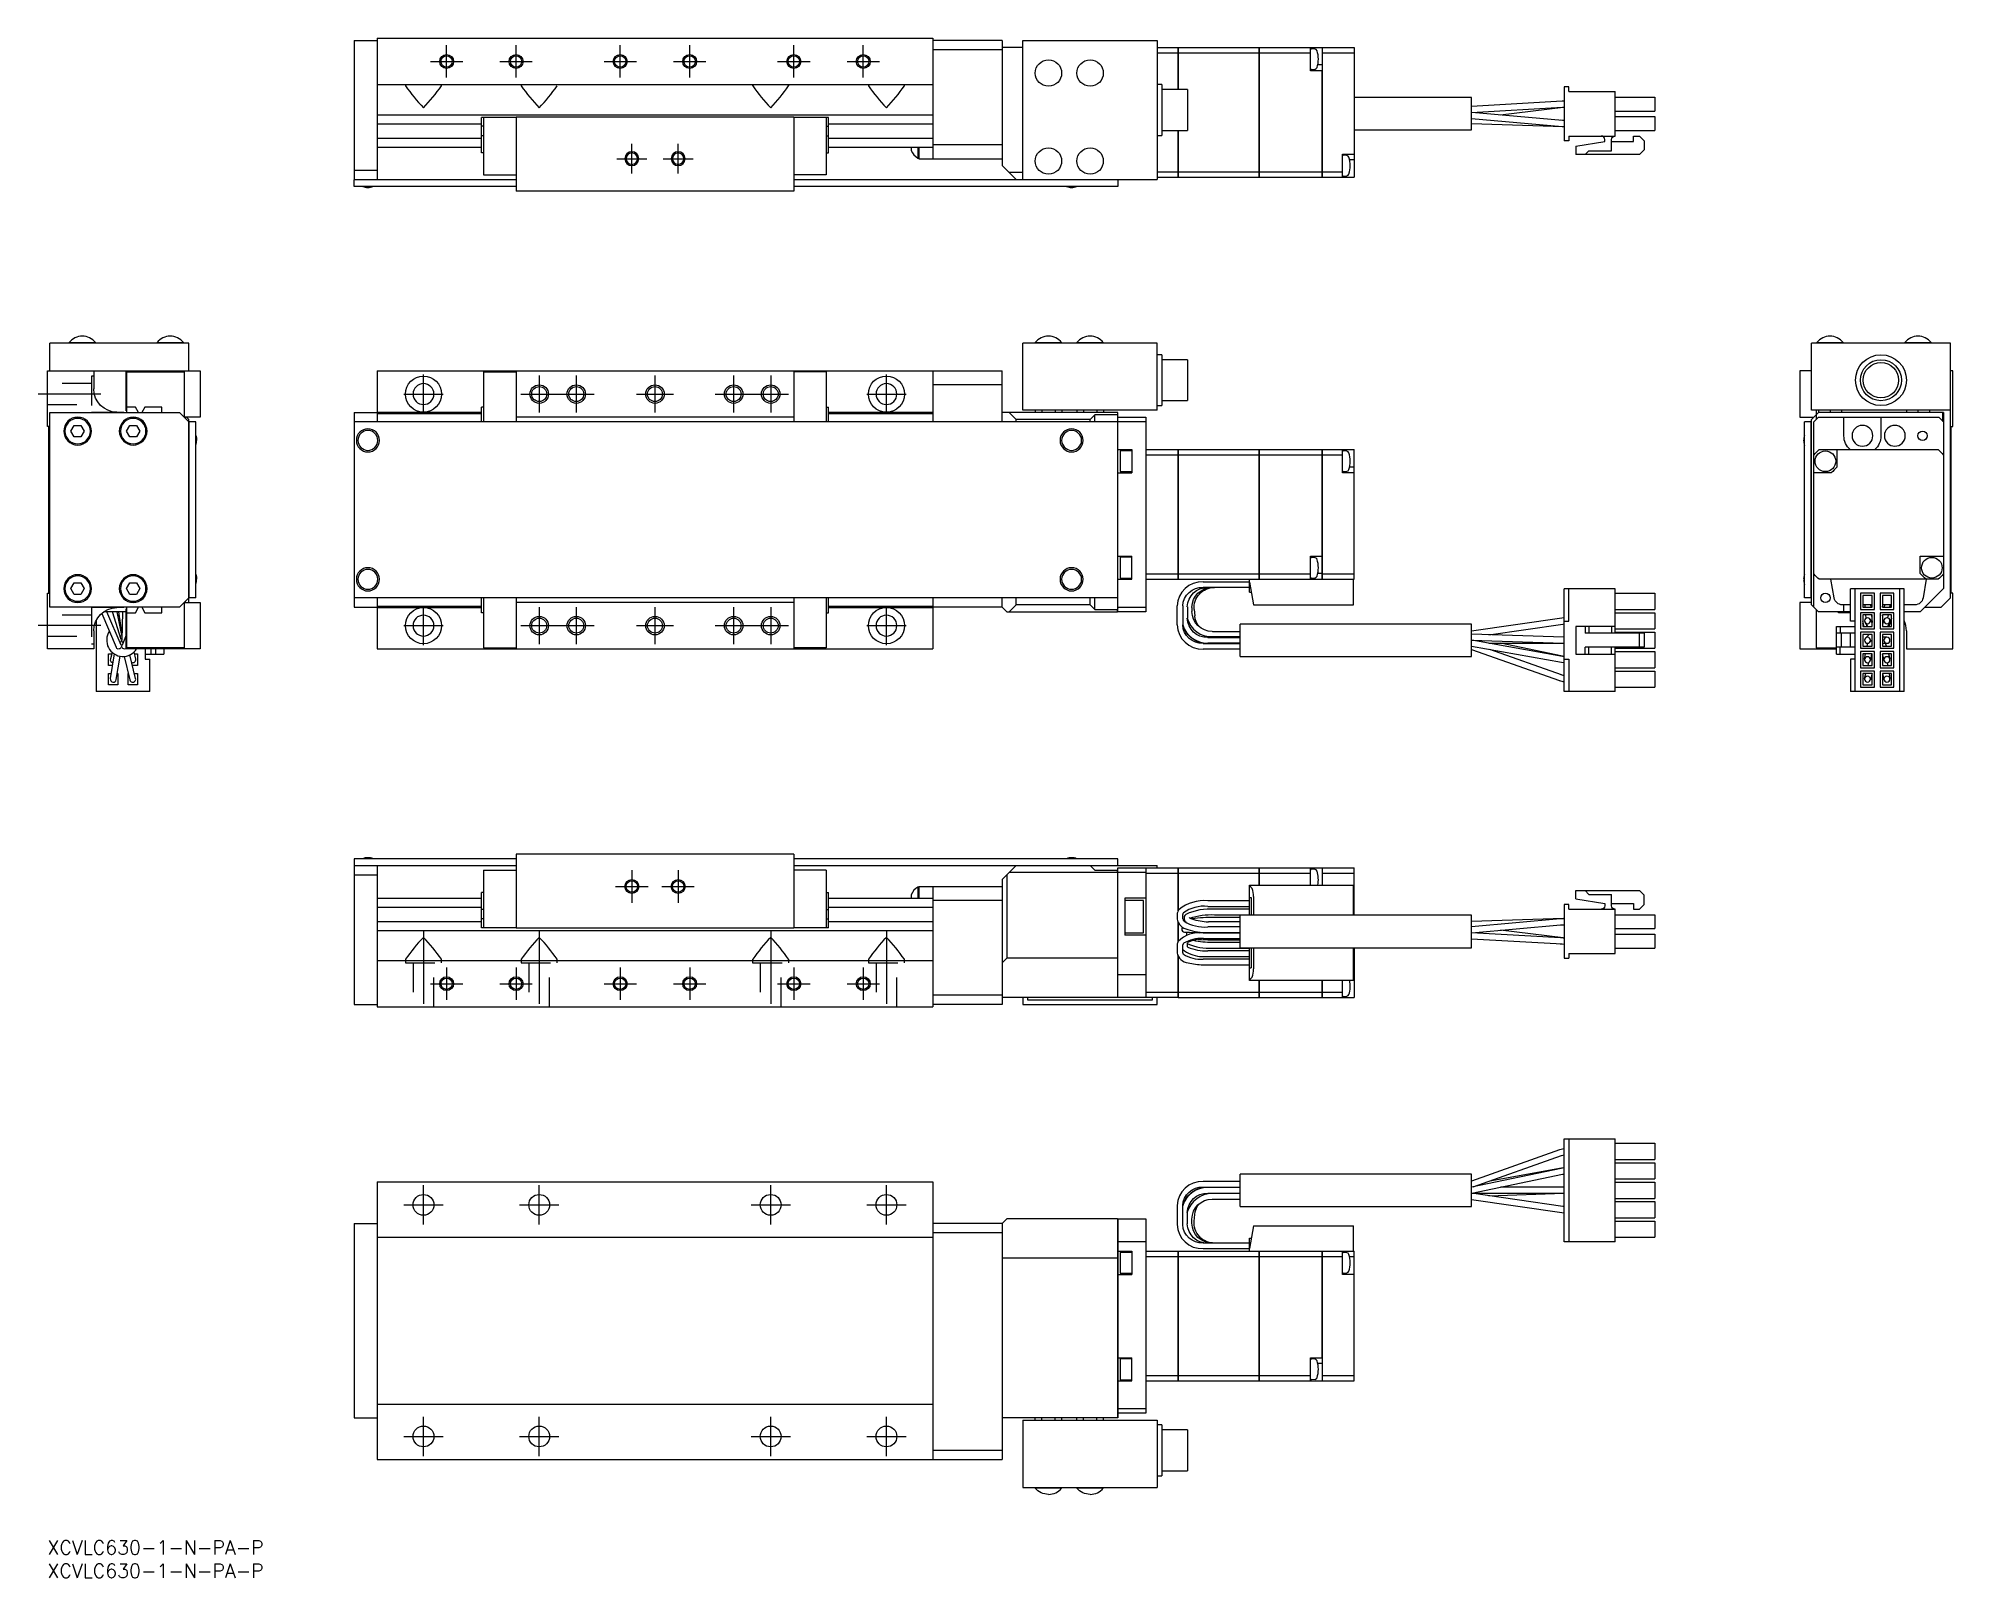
# Model space of a CAD drawing. Extents: x -2 to 412, y -8 to 324.
import ezdxf

# ---------------------------------------------------------------- set-up
doc = ezdxf.new("R2010")
doc.units = 0
doc.header["$LTSCALE"] = 0.5
doc.linetypes.add('CENTER', pattern=[50.8, 31.75, -6.35, 6.35, -6.35])
doc.linetypes.add('DASHED', pattern=[19.05, 12.7, -6.35])
for name, color, linetype in [('MSM_CENTER', 1, 'CENTER'), ('MSM_CONTINUOUS', 7, 'CONTINUOUS'), ('MSM_DASHED', 4, 'DASHED'), ('MSM_NARROW', 5, 'CONTINUOUS'), ('MSM_PART_NUMBER', 7, 'CONTINUOUS')]:
    doc.layers.add(name, color=color, linetype=linetype)
doc.styles.get("Standard").update_dxf_attribs({"font": 'txt.shx', "height": 3, "bigfont": 'bigfont.shx'})

msp = doc.modelspace()

# ---------------------------------------------------------------- texts
at = {"layer": 'MSM_PART_NUMBER'}
for p in [(0, -3), (0, -8)]:
    msp.add_text('XCVLC630-1-N-PA-P', height=3, dxfattribs=at).set_placement(p)

# ---------------------------------------------------------------- linework, layer by layer
at = {"layer": 'MSM_CENTER'}
for p, q in [((86.2, 315.91), (86.2, 322.91)), ((101.2, 315.91), (101.2, 322.91)), ((123.7, 315.91), (123.7, 322.91)), ((138.7, 315.91), (138.7, 322.91)), ((161.2, 315.91), (161.2, 322.91)), ((176.2, 315.91), (176.2, 322.91)), ((82.7, 319.41), (89.7, 319.41)), ((97.7, 319.41), (104.7, 319.41)), ((120.2, 319.41), (127.2, 319.41)), ((135.2, 319.41), (142.2, 319.41)), ((157.7, 319.41), (164.7, 319.41)), ((172.7, 319.41), (179.7, 319.41)), ((122.97, 298.41), (129.43, 298.41)), ((126.2, 295.18), (126.2, 301.63)), ((132.97, 298.41), (139.43, 298.41)), ((136.2, 295.18), (136.2, 301.63)), ((81.2, 243.33), (81.2, 251.83)), ((106.2, 251.58), (106.2, 243.58)), ((114.2, 251.58), (114.2, 243.58)), ((131.2, 251.58), (131.2, 243.58)), ((148.2, 251.58), (148.2, 243.58)), ((156.2, 251.58), (156.2, 243.58)), ((181.2, 243.33), (181.2, 251.83)), ((11.5, 247.58), (-2, 247.58)), ((76.95, 247.58), (85.45, 247.58)), ((102.2, 247.58), (118.2, 247.58)), ((127.2, 247.58), (135.2, 247.58)), ((144.2, 247.58), (160.2, 247.58)), ((176.95, 247.58), (185.45, 247.58)), ((81.2, 193.33), (81.2, 201.83)), ((106.2, 201.58), (106.2, 193.58)), ((114.2, 201.58), (114.2, 193.58)), ((131.2, 201.58), (131.2, 193.58)), ((148.2, 201.58), (148.2, 193.58)), ((156.2, 201.58), (156.2, 193.58)), ((181.2, 193.33), (181.2, 201.83)), ((11.5, 197.58), (-2, 197.58)), ((76.95, 197.58), (85.45, 197.58)), ((102.2, 197.58), (118.2, 197.58)), ((127.2, 197.58), (135.2, 197.58)), ((144.2, 197.58), (160.2, 197.58)), ((176.95, 197.58), (185.45, 197.58)), ((126.2, 144.76), (126.2, 137.76)), ((136.2, 144.76), (136.2, 137.76)), ((122.7, 141.26), (129.7, 141.26)), ((132.7, 141.26), (139.7, 141.26)), ((81.2, 131.76), (81.2, 113.26)), ((106.2, 131.76), (106.2, 113.26)), ((156.2, 131.76), (156.2, 113.26)), ((181.2, 131.76), (181.2, 113.26)), ((82.7, 120.26), (89.7, 120.26)), ((86.2, 123.76), (86.2, 116.76)), ((97.7, 120.26), (104.7, 120.26)), ((101.2, 123.76), (101.2, 116.76)), ((120.2, 120.26), (127.2, 120.26)), ((123.7, 123.76), (123.7, 116.76)), ((135.2, 120.26), (142.2, 120.26)), ((138.7, 123.76), (138.7, 116.76)), ((157.7, 120.26), (164.7, 120.26)), ((161.2, 123.76), (161.2, 116.76)), ((172.7, 120.26), (179.7, 120.26)), ((176.2, 123.76), (176.2, 116.76)), ((81.2, 68.25), (81.2, 76.75)), ((106.2, 68.25), (106.2, 76.75)), ((156.2, 68.25), (156.2, 76.75)), ((181.2, 68.25), (181.2, 76.75)), ((76.95, 72.5), (85.45, 72.5)), ((101.95, 72.5), (110.45, 72.5)), ((151.95, 72.5), (160.45, 72.5)), ((176.95, 72.5), (185.45, 72.5)), ((81.2, 18.25), (81.2, 26.75)), ((106.2, 18.25), (106.2, 26.75)), ((156.2, 18.25), (156.2, 26.75)), ((181.2, 18.25), (181.2, 26.75)), ((76.95, 22.5), (85.45, 22.5)), ((101.95, 22.5), (110.45, 22.5)), ((151.95, 22.5), (160.45, 22.5)), ((176.95, 22.5), (185.45, 22.5))]:
    msp.add_line(p, q, dxfattribs=at)
at = {"layer": 'MSM_CONTINUOUS'}
for p, q in [((66.2, 323.91), (66.2, 293.91)), ((66.2, 323.91), (71.2, 323.91)), ((71.2, 324.41), (191.2, 324.41)), ((71.2, 324.41), (71.2, 293.91)), ((191.2, 324.41), (191.2, 298.41)), ((206.2, 323.91), (191.2, 323.91)), ((206.2, 323.91), (206.2, 296.91)), ((210.7, 323.91), (239.7, 323.91)), ((210.7, 293.91), (210.7, 323.91)), ((239.7, 323.91), (239.7, 293.91)), ((206.2, 321.91), (191.2, 321.91)), ((210.7, 322.41), (206.2, 322.41)), ((239.7, 322.41), (244.19, 322.41)), ((239.7, 321.25), (244.19, 321.25)), ((244.19, 313.33), (244.19, 322.41)), ((244.2, 322.41), (244.2, 313.33)), ((244.2, 322.41), (261.69, 322.41)), ((244.2, 321.25), (261.69, 321.25)), ((261.69, 294.41), (261.69, 322.41)), ((261.7, 322.4), (261.69, 322.4)), ((261.7, 321.24), (261.69, 321.24)), ((261.7, 322.41), (275.3, 322.41)), ((261.7, 322.41), (261.7, 294.41)), ((261.7, 321.25), (272.8, 321.25)), ((272.8, 317.41), (272.8, 322.41)), ((273.78, 322.07), (273.01, 322.14)), ((275.3, 318.66), (274.37, 318.66)), ((275.31, 322.41), (282.2, 322.41)), ((275.31, 322.41), (275.31, 294.41)), ((275.31, 321.25), (282.2, 321.25)), ((282.2, 322.41), (282.2, 294.41)), ((71.2, 314.41), (191.2, 314.41)), ((77.3, 314.28), (77.46, 314.41)), ((85.1, 314.28), (84.94, 314.41)), ((102.3, 314.28), (102.46, 314.41)), ((152.3, 314.28), (152.46, 314.41)), ((160.1, 314.28), (159.94, 314.41)), ((177.3, 314.28), (177.46, 314.41)), ((185.1, 314.28), (184.94, 314.41)), ((240.7, 314.41), (239.7, 314.41)), ((240.7, 314.41), (240.7, 303.41)), ((275.3, 317.41), (272.8, 317.41)), ((273.01, 317.67), (273.78, 317.74)), ((275.3, 294.41), (275.3, 317.41)), ((246.2, 313.33), (240.7, 313.33)), ((244.2, 313.48), (244.19, 313.46)), ((246.2, 313.33), (246.2, 304.48)), ((307.6, 311.64), (282.2, 311.64)), ((307.6, 304.64), (307.6, 311.64)), ((327.18, 310.83), (307.6, 309.71)), ((327.6, 310.85), (327.18, 310.83)), ((327.6, 313.9), (327.6, 302.3)), ((328.6, 313.9), (327.6, 313.9)), ((328.6, 312.9), (328.6, 313.9)), ((328.6, 312.9), (338.6, 312.9)), ((338.6, 303.3), (338.6, 312.9)), ((338.6, 311.7), (347.2, 311.7)), ((347.2, 311.7), (347.2, 308.7)), ((71.2, 307.91), (191.2, 307.91)), ((93.7, 299.71), (93.7, 307.31)), ((101.2, 307.31), (93.7, 307.31)), ((94.2, 307.31), (94.2, 294.91)), ((161.2, 307.41), (101.2, 307.41)), ((101.2, 307.41), (101.2, 291.41)), ((161.2, 307.41), (161.2, 291.41)), ((168.7, 307.31), (161.2, 307.31)), ((168.2, 307.31), (168.2, 294.91)), ((168.7, 299.71), (168.7, 307.31)), ((307.6, 308.4), (327.25, 309.53)), ((307.6, 307.1), (327.13, 305.39)), ((307.6, 306.01), (327.46, 305.36)), ((327.24, 306.69), (307.62, 308.41)), ((313.82, 307.86), (327.37, 309.52)), ((327.6, 306.67), (326.82, 306.72)), ((327.6, 306.66), (327.24, 306.69)), ((327.25, 309.53), (327.6, 309.55)), ((327.58, 309.54), (327.6, 309.54)), ((338.6, 308.7), (347.2, 308.7)), ((338.6, 307.5), (347.2, 307.5)), ((347.2, 307.5), (347.2, 304.5)), ((71.2, 305.94), (93.7, 305.94)), ((71.2, 302.87), (93.7, 302.87)), ((94.2, 305.43), (93.7, 305.43)), ((94.2, 303.38), (93.7, 303.38)), ((168.2, 305.43), (168.7, 305.43)), ((168.2, 303.38), (168.7, 303.38)), ((168.7, 305.94), (191.2, 305.94)), ((168.7, 302.87), (191.2, 302.87)), ((239.7, 303.41), (240.7, 303.41)), ((240.7, 304.48), (246.2, 304.48)), ((244.19, 294.41), (244.19, 304.48)), ((244.19, 303.71), (244.2, 303.69)), ((244.2, 304.48), (244.2, 294.41)), ((282.2, 304.64), (307.6, 304.64)), ((327.13, 305.39), (327.6, 305.36)), ((327.46, 305.36), (327.6, 305.35)), ((328.6, 302.3), (327.6, 302.3)), ((328.6, 303.3), (338.6, 303.3)), ((328.6, 303.3), (328.6, 302.3)), ((330.1, 301.1), (336.35, 302.1)), ((336.35, 302.1), (336.35, 302.55)), ((337.85, 300.1), (337.85, 302.55)), ((337.85, 302.1), (342.6, 302.1)), ((338.6, 304.5), (347.2, 304.5)), ((342.6, 303.3), (343.9, 303.3)), ((342.6, 302.1), (342.6, 303.3)), ((343.9, 303.3), (344.9, 302.3)), ((344.9, 302.3), (344.9, 300.3)), ((71.2, 300.91), (93.7, 300.91)), ((94.2, 299.71), (93.7, 299.71)), ((168.2, 299.71), (168.7, 299.71)), ((168.7, 300.91), (191.2, 300.91)), ((186.55, 300.91), (186.55, 300.2)), ((188, 300.91), (188, 298.55)), ((188, 298.55), (188.2, 298.55)), ((188.2, 300.91), (188.2, 298.41)), ((188.2, 298.41), (206.2, 298.41)), ((206.2, 301.41), (191.2, 301.41)), ((279.7, 299.41), (282.2, 299.41)), ((279.7, 294.41), (279.7, 299.41)), ((280.67, 299.07), (279.9, 299.14)), ((282.2, 298.16), (281.26, 298.16)), ((330.1, 301.1), (330.1, 299.3)), ((343.9, 299.3), (330.1, 299.3)), ((332.1, 299.3), (332.9, 300.1)), ((332.9, 300.1), (337.85, 300.1)), ((344.9, 300.3), (343.9, 299.3)), ((66.2, 295.91), (71.2, 295.91)), ((66.2, 293.91), (101.2, 293.91)), ((66.2, 293.81), (66.3, 293.91)), ((66.2, 292.41), (66.2, 293.81)), ((94.2, 294.91), (101.2, 294.91)), ((168.2, 294.91), (161.2, 294.91)), ((161.2, 293.91), (239.7, 293.91)), ((207.7, 295.41), (206.2, 296.91)), ((210.7, 295.41), (207.7, 295.41)), ((209.2, 293.91), (207.7, 295.41)), ((231.1, 293.91), (231.2, 293.81)), ((231.2, 293.81), (231.2, 292.41)), ((239.7, 295.56), (244.19, 295.56)), ((239.7, 294.41), (244.19, 294.41)), ((244.2, 295.56), (261.69, 295.56)), ((244.2, 294.41), (261.69, 294.41)), ((261.7, 295.56), (261.69, 295.56)), ((261.7, 294.42), (261.69, 294.42)), ((261.7, 295.56), (275.3, 295.56)), ((261.7, 294.41), (275.3, 294.41)), ((275.31, 295.56), (279.7, 295.56)), ((275.31, 294.41), (282.2, 294.41)), ((279.9, 294.67), (280.67, 294.74)), ((101.2, 292.41), (66.2, 292.41)), ((161.2, 291.41), (101.2, 291.41)), ((231.2, 292.41), (161.2, 292.41)), ((0.5, 252.58), (0.5, 258.58)), ((30.5, 258.58), (0.5, 258.58)), ((4.65, 258.74), (10.35, 258.74)), ((4.65, 258.74), (4.65, 258.58)), ((10.35, 258.58), (10.35, 258.74)), ((23.65, 258.74), (29.35, 258.74)), ((23.65, 258.74), (23.65, 258.58)), ((29.35, 258.58), (29.35, 258.74)), ((30.5, 252.58), (30.5, 258.58)), ((210.7, 244.08), (210.7, 258.58)), ((239.7, 258.58), (210.7, 258.58)), ((213.35, 258.74), (219.05, 258.74)), ((213.35, 258.74), (213.35, 258.58)), ((219.05, 258.58), (219.05, 258.74)), ((222.35, 258.74), (228.05, 258.74)), ((222.35, 258.74), (222.35, 258.58)), ((228.05, 258.58), (228.05, 258.74)), ((239.7, 244.08), (239.7, 258.58)), ((381.02, 244.08), (381.02, 258.58)), ((411.02, 258.58), (381.02, 258.58)), ((382.17, 258.74), (387.87, 258.74)), ((382.17, 258.74), (382.17, 258.58)), ((387.87, 258.58), (387.87, 258.74)), ((401.17, 258.74), (406.87, 258.74)), ((401.17, 258.74), (401.17, 258.58)), ((406.87, 258.58), (406.87, 258.74)), ((411.02, 203.58), (411.02, 258.58)), ((0, 240.58), (0, 252.58)), ((0, 252.58), (33, 252.58)), ((10, 252.58), (10, 248.68)), ((17, 243.98), (17, 252.58)), ((17.1, 243.58), (17.1, 252.38)), ((17.1, 252.38), (29.5, 252.38)), ((29.5, 252.38), (29.5, 242.58)), ((33, 252.58), (33, 242.58)), ((71.2, 252.58), (71.2, 241.58)), ((71.2, 252.58), (206.2, 252.58)), ((94.2, 252.38), (101.2, 252.38)), ((94.2, 252.38), (94.2, 241.58)), ((101.2, 252.58), (101.2, 241.58)), ((161.2, 252.58), (161.2, 241.58)), ((168.2, 252.38), (161.2, 252.38)), ((168.2, 252.38), (168.2, 241.58)), ((191.2, 252.58), (191.2, 241.58)), ((206.2, 241.58), (206.2, 252.58)), ((240.7, 256.08), (239.7, 256.08)), ((240.7, 256.08), (240.7, 245.08)), ((246.2, 255.01), (240.7, 255.01)), ((246.2, 255.01), (246.2, 246.16)), ((381.02, 252.58), (378.52, 252.58)), ((378.52, 252.58), (378.52, 242.58)), ((411.52, 252.58), (411.02, 252.58)), ((411.52, 240.58), (411.52, 252.58)), ((206.2, 249.58), (191.2, 249.58)), ((17.1, 243.98), (17, 243.98)), ((18.97, 244.78), (17.1, 244.78)), ((19.66, 243.59), (18.97, 244.78)), ((21.03, 244.78), (20.34, 243.59)), ((24.7, 244.78), (21.03, 244.78)), ((24.7, 243.58), (24.7, 244.78)), ((94.2, 244.78), (93.7, 244.78)), ((93.7, 241.58), (93.7, 244.78)), ((168.2, 244.78), (168.7, 244.78)), ((168.7, 241.58), (168.7, 244.78)), ((239.7, 244.08), (210.7, 244.08)), ((213.31, 244.08), (213.31, 243.58)), ((214.75, 244.08), (214.75, 243.58)), ((217.64, 244.08), (217.64, 243.58)), ((219.08, 244.08), (219.08, 243.58)), ((222.31, 244.08), (222.31, 243.58)), ((223.75, 244.08), (223.75, 243.58)), ((226.64, 244.08), (226.64, 243.58)), ((228.08, 244.08), (228.08, 243.58)), ((239.7, 245.08), (240.7, 245.08)), ((240.7, 246.16), (246.2, 246.16)), ((411.02, 244.08), (381.02, 244.08)), ((382.02, 244.08), (382.02, 242.08)), ((382.52, 244.08), (382.52, 243.58)), ((385.02, 244.08), (385.02, 243.58)), ((387.52, 244.08), (387.52, 243.58)), ((401.52, 244.08), (401.52, 243.58)), ((404.02, 244.08), (404.02, 243.58)), ((406.52, 244.08), (406.52, 243.58)), ((0.3, 240.58), (0, 240.58)), ((0.3, 204.58), (0.3, 240.58)), ((0.5, 201.58), (0.5, 243.58)), ((0.5, 243.58), (28.5, 243.58)), ((5.06, 239.58), (5.78, 240.83)), ((5.78, 240.83), (7.22, 240.83)), ((7.22, 240.83), (7.94, 239.58)), ((15, 243.68), (16.5, 243.68)), ((16.5, 243.68), (16.5, 243.58)), ((17.06, 239.58), (17.78, 240.83)), ((17.78, 240.83), (19.22, 240.83)), ((19.22, 240.83), (19.94, 239.58)), ((28.5, 243.58), (30.5, 241.58)), ((33, 242.58), (29.7, 242.58)), ((29.7, 242.58), (29.7, 242.38)), ((30.5, 242.08), (30, 242.58)), ((30.5, 202.58), (30.5, 242.08)), ((32, 241.58), (30.5, 241.58)), ((30.6, 203.58), (30.6, 241.58)), ((32, 203.58), (32, 241.58)), ((66.2, 243.58), (71.2, 243.58)), ((66.2, 243.58), (66.2, 201.58)), ((237.2, 241.58), (66.2, 241.58)), ((71.2, 243.68), (93.7, 243.68)), ((71.2, 243.38), (93.7, 243.38)), ((161.2, 242.58), (101.2, 242.58)), ((168.7, 243.68), (191.2, 243.68)), ((168.7, 243.38), (191.2, 243.38)), ((231.2, 243.58), (206.2, 243.58)), ((209.2, 242.08), (207.7, 243.58)), ((225.2, 242.08), (209.2, 242.08)), ((209.2, 241.58), (209.2, 242.08)), ((226.2, 243.08), (225.2, 242.08)), ((225.2, 241.58), (225.2, 242.08)), ((231.2, 243.08), (226.2, 243.08)), ((226.2, 241.58), (226.2, 243.08)), ((231.2, 200.58), (231.2, 243.58)), ((231.2, 242.58), (237.2, 242.58)), ((237.2, 242.58), (237.2, 200.58)), ((378.52, 242.58), (381.52, 242.58)), ((379.52, 203.58), (379.52, 241.58)), ((381.02, 241.58), (379.52, 241.58)), ((380.92, 203.58), (380.92, 241.58)), ((382.52, 243.58), (381.02, 242.08)), ((381.02, 202.08), (381.02, 242.08)), ((382.52, 242.58), (381.52, 241.58)), ((381.52, 234.47), (381.52, 241.58)), ((409.52, 243.58), (382.52, 243.58)), ((382.52, 242.58), (408.52, 242.58)), ((388.02, 238.58), (388.02, 242.58)), ((396.02, 242.58), (396.02, 238.58)), ((409.52, 241.58), (408.52, 242.58)), ((409.42, 241.68), (409.42, 243.58)), ((409.52, 243.58), (409.52, 234.47)), ((411.22, 240.58), (411.52, 240.58)), ((411.22, 204.58), (411.22, 240.58)), ((5.78, 238.33), (5.06, 239.58)), ((7.22, 238.33), (5.78, 238.33)), ((7.94, 239.58), (7.22, 238.33)), ((17.78, 238.33), (17.06, 239.58)), ((19.22, 238.33), (17.78, 238.33)), ((19.94, 239.58), (19.22, 238.33)), ((231.2, 235.58), (234.2, 235.58)), ((231.7, 235.33), (231.7, 230.83)), ((234.2, 235.33), (231.7, 235.33)), ((234.2, 235.58), (234.2, 230.58)), ((237.2, 235.58), (244.19, 235.58)), ((237.2, 234.43), (244.19, 234.43)), ((244.19, 207.58), (244.19, 235.58)), ((244.2, 235.58), (261.69, 235.58)), ((244.2, 235.58), (244.2, 207.58)), ((244.2, 234.43), (261.69, 234.43)), ((261.69, 207.58), (261.69, 235.58)), ((261.7, 235.57), (261.69, 235.57)), ((261.7, 234.42), (261.69, 234.42)), ((261.7, 235.58), (275.3, 235.58)), ((261.7, 235.58), (261.7, 207.58)), ((261.7, 234.43), (275.3, 234.43)), ((275.3, 207.58), (275.3, 235.58)), ((275.31, 235.58), (282.2, 235.58)), ((275.31, 235.58), (275.31, 207.58)), ((275.31, 234.43), (279.7, 234.43)), ((279.7, 230.58), (279.7, 235.58)), ((280.67, 235.25), (279.9, 235.31)), ((282.2, 231.83), (281.26, 231.83)), ((282.2, 207.58), (282.2, 235.58)), ((381.52, 208.74), (381.52, 234.43)), ((382.68, 235.58), (408.37, 235.58)), ((386.52, 235.58), (386.52, 231.83)), ((409.52, 234.43), (409.52, 208.74)), ((231.2, 230.58), (234.2, 230.58)), ((231.7, 230.83), (234.2, 230.83)), ((282.2, 230.58), (279.7, 230.58)), ((279.9, 230.85), (280.67, 230.92)), ((385.27, 230.58), (381.52, 230.58)), ((231.2, 212.58), (234.2, 212.58)), ((231.7, 212.33), (231.7, 207.83)), ((234.2, 212.33), (231.7, 212.33)), ((234.2, 207.58), (234.2, 212.58)), ((272.8, 212.58), (275.3, 212.58)), ((272.8, 207.58), (272.8, 212.58)), ((273.78, 212.25), (273.01, 212.31)), ((404.52, 212.58), (409.52, 212.58)), ((404.52, 208.83), (404.52, 212.58)), ((5.06, 205.58), (5.78, 206.83)), ((5.78, 206.83), (7.22, 206.83)), ((7.22, 206.83), (7.94, 205.58)), ((17.06, 205.58), (17.78, 206.83)), ((17.78, 206.83), (19.22, 206.83)), ((19.22, 206.83), (19.94, 205.58)), ((231.2, 207.58), (234.2, 207.58)), ((231.7, 207.83), (234.2, 207.83)), ((237.2, 208.74), (244.19, 208.74)), ((237.2, 207.58), (244.19, 207.58)), ((244.2, 208.74), (261.69, 208.74)), ((244.2, 207.58), (282.2, 207.58)), ((249.6, 207.03), (259.6, 207.03)), ((259.6, 204.78), (259.6, 207.58)), ((259.6, 206.98), (260.46, 202.08)), ((261.7, 208.73), (261.69, 208.73)), ((261.7, 207.59), (261.69, 207.59)), ((261.7, 208.74), (272.8, 208.74)), ((273.01, 207.85), (273.78, 207.92)), ((275.3, 208.83), (274.37, 208.83)), ((275.31, 208.74), (282.2, 208.74)), ((282.1, 202.08), (282.1, 207.58)), ((381.52, 201.58), (381.52, 208.69)), ((408.37, 207.58), (382.68, 207.58)), ((385.93, 203.57), (385.22, 207.58)), ((405.82, 207.58), (405.11, 203.57)), ((409.52, 208.69), (409.52, 205.58)), ((0, 192.58), (0, 204.58)), ((0, 204.58), (0.3, 204.58)), ((5.78, 204.33), (5.06, 205.58)), ((7.22, 204.33), (5.78, 204.33)), ((7.94, 205.58), (7.22, 204.33)), ((17.78, 204.33), (17.06, 205.58)), ((19.22, 204.33), (17.78, 204.33)), ((19.94, 205.58), (19.22, 204.33)), ((30.5, 203.58), (28.5, 201.58)), ((29.7, 202.78), (29.7, 202.58)), ((32, 203.58), (30.5, 203.58)), ((231.2, 203.58), (66.2, 203.58)), ((71.2, 203.58), (71.2, 192.58)), ((93.7, 200.38), (93.7, 203.58)), ((94.2, 203.58), (94.2, 192.78)), ((101.2, 203.58), (101.2, 192.58)), ((161.2, 203.58), (161.2, 192.58)), ((168.2, 203.58), (168.2, 192.78)), ((168.7, 200.38), (168.7, 203.58)), ((191.2, 203.58), (191.2, 192.58)), ((206.2, 201.58), (206.2, 203.58)), ((209.2, 202.08), (209.2, 203.58)), ((225.2, 202.08), (225.2, 203.58)), ((226.2, 201.08), (226.2, 203.58)), ((259.6, 205.83), (249.6, 205.83)), ((252.08, 205.83), (251.84, 205.83)), ((259.6, 204.78), (259.99, 204.78)), ((338.6, 205.53), (327.6, 205.53)), ((327.6, 183.33), (327.6, 205.53)), ((328.6, 198.53), (328.6, 205.53)), ((338.6, 195.93), (338.6, 205.53)), ((338.6, 204.58), (347.2, 204.58)), ((347.2, 204.58), (347.2, 201.08)), ((381.02, 203.58), (379.52, 203.58)), ((389.42, 198.53), (389.42, 205.53)), ((401.02, 205.53), (389.42, 205.53)), ((390.42, 183.33), (390.42, 205.53)), ((391.62, 204.58), (391.62, 201.08)), ((394.62, 204.58), (391.62, 204.58)), ((392.12, 204.08), (392.12, 201.58)), ((394.12, 204.08), (392.12, 204.08)), ((394.12, 201.58), (394.12, 204.08)), ((394.62, 201.08), (394.62, 204.58)), ((398.82, 204.58), (395.82, 204.58)), ((395.82, 204.58), (395.82, 201.08)), ((396.32, 204.08), (396.32, 201.58)), ((398.32, 204.08), (396.32, 204.08)), ((398.32, 201.58), (398.32, 204.08)), ((398.82, 201.08), (398.82, 204.58)), ((400.02, 205.53), (400.02, 183.33)), ((401.02, 183.33), (401.02, 205.53)), ((404.52, 200.58), (409.52, 205.58)), ((409.02, 201.58), (411.02, 203.58)), ((411.52, 204.58), (411.22, 204.58)), ((411.52, 192.58), (411.52, 204.58)), ((28.5, 201.58), (0.5, 201.58)), ((10.5, 198.66), (10.5, 183.33)), ((11.69, 200.22), (14.8, 192.9)), ((17, 200.58), (12.14, 200.58)), ((12.14, 200.58), (12.14, 200.58)), ((15.9, 193.37), (12.84, 200.58)), ((15.92, 194.62), (14.01, 200.58)), ((16.5, 201.48), (15, 201.48)), ((15.94, 195.85), (15.03, 200.58)), ((15.17, 199.88), (15.2, 199.88)), ((15.2, 199.88), (15.2, 199.7)), ((15.34, 200.58), (16.06, 195.65)), ((16.18, 200.58), (16.05, 194.44)), ((16.5, 201.58), (16.5, 201.48)), ((17, 192.58), (17, 201.18)), ((17, 201.18), (17.1, 201.18)), ((17.1, 192.78), (17.1, 201.58)), ((17.1, 200.38), (18.97, 200.38)), ((18.97, 200.38), (19.66, 201.58)), ((20.34, 201.58), (21.03, 200.38)), ((21.03, 200.38), (24.7, 200.38)), ((24.7, 200.38), (24.7, 201.58)), ((29.5, 202.58), (29.5, 192.78)), ((29.7, 202.58), (33, 202.58)), ((33, 202.58), (33, 192.58)), ((66.2, 201.58), (71.2, 201.58)), ((71.2, 201.78), (93.7, 201.78)), ((71.2, 201.48), (93.7, 201.48)), ((94.2, 200.38), (93.7, 200.38)), ((161.2, 202.58), (101.2, 202.58)), ((168.2, 200.38), (168.7, 200.38)), ((168.7, 201.78), (191.2, 201.78)), ((168.7, 201.48), (191.2, 201.48)), ((206.2, 201.58), (191.2, 201.58)), ((206.2, 201.58), (207.2, 200.58)), ((207.2, 200.58), (231.1, 200.58)), ((207.7, 200.58), (209.2, 202.08)), ((225.2, 202.08), (209.2, 202.08)), ((225.2, 202.08), (226.2, 201.08)), ((226.2, 201.08), (231.11, 201.08)), ((231.2, 200.68), (231.1, 200.58)), ((231.2, 201.21), (231.11, 201.08)), ((231.11, 200.59), (231.11, 201.08)), ((231.2, 201.58), (237.2, 201.58)), ((237.2, 200.58), (231.2, 200.58)), ((244, 197.73), (244, 201.83)), ((245.2, 201.83), (245.2, 197.73)), ((246.2, 201.67), (246.2, 199.19)), ((247.2, 201.52), (247.2, 200.64)), ((247.67, 201.07), (247.79, 199.68)), ((260.46, 202.08), (282.1, 202.08)), ((327.12, 199.22), (307.6, 196.39)), ((327.6, 199.27), (327.09, 199.22)), ((327.6, 198.53), (328.6, 198.53)), ((338.6, 201.08), (347.2, 201.08)), ((338.6, 200.38), (347.2, 200.38)), ((347.2, 200.38), (347.2, 196.88)), ((381.02, 202.58), (378.52, 202.58)), ((378.52, 202.58), (378.52, 192.58)), ((381.02, 202.08), (382.52, 200.58)), ((382.02, 201.08), (382.02, 192.78)), ((389.42, 200.58), (382.52, 200.58)), ((386.82, 200.38), (386.82, 200.58)), ((389.42, 200.38), (386.82, 200.38)), ((389.42, 202.08), (387.7, 202.08)), ((388.02, 200.58), (388.02, 202.08)), ((390.42, 198.53), (389.42, 198.53)), ((391.62, 201.08), (394.62, 201.08)), ((391.62, 200.38), (391.62, 196.88)), ((394.62, 200.38), (391.62, 200.38)), ((394.12, 202.08), (392.12, 202.08)), ((392.12, 201.58), (394.12, 201.58)), ((394.12, 199.88), (392.12, 199.88)), ((392.12, 199.88), (392.12, 197.38)), ((392.38, 197.38), (392.12, 198.56)), ((392.63, 201.58), (392.58, 202.08)), ((392.83, 199.21), (392.77, 199.88)), ((394.12, 198.23), (393.68, 198.97)), ((393.79, 202.08), (393.83, 201.58)), ((393.97, 199.88), (394.11, 198.25)), ((394.12, 201.71), (394.11, 202.08)), ((394.12, 197.38), (394.12, 199.88)), ((394.62, 196.88), (394.62, 200.38)), ((395.82, 201.08), (398.82, 201.08)), ((395.82, 200.38), (395.82, 196.88)), ((398.82, 200.38), (395.82, 200.38)), ((398.32, 202.08), (396.32, 202.08)), ((396.32, 201.58), (396.4, 202.08)), ((396.32, 201.58), (398.32, 201.58)), ((398.32, 199.88), (396.32, 199.88)), ((396.32, 199.88), (396.32, 197.38)), ((396.32, 199.7), (396.36, 199.88)), ((396.71, 198.87), (396.32, 197.87)), ((396.78, 202.08), (396.68, 201.58)), ((397.58, 199.88), (397.46, 199.27)), ((398.32, 199.16), (397.75, 197.38)), ((398, 202.08), (397.9, 201.58)), ((398.32, 197.38), (398.32, 199.88)), ((398.82, 196.88), (398.82, 200.38)), ((403.34, 202.08), (401.02, 202.08)), ((404.52, 200.58), (401.02, 200.58)), ((405.52, 201.58), (409.02, 201.58)), ((10, 196.48), (10, 192.58)), ((17, 195.49), (16.1, 193.37)), ((245.21, 197.74), (245.2, 197.77)), ((249.89, 195.19), (249.86, 195.19)), ((249.86, 195.19), (249.89, 195.18)), ((250.6, 195.13), (249.89, 195.19)), ((249.89, 195.18), (251.1, 195.03)), ((257.6, 195.13), (250.6, 195.13)), ((250.6, 195.03), (257.6, 195.03)), ((251.6, 196.33), (257.6, 196.33)), ((257.6, 190.93), (257.6, 197.93)), ((307.6, 197.93), (257.6, 197.93)), ((307.6, 190.93), (307.6, 197.93)), ((327.5, 195.09), (307.6, 195.73)), ((307.6, 194.43), (327.46, 193.79)), ((327.27, 190.95), (307.67, 194.43)), ((311.3, 195.61), (327.28, 197.93)), ((327.28, 197.93), (327.6, 197.97)), ((327.6, 195.08), (327.5, 195.09)), ((338.6, 197.43), (330.1, 197.43)), ((330.1, 197.43), (330.1, 191.43)), ((332.1, 197.43), (332.1, 195.93)), ((344.9, 195.93), (332.1, 195.93)), ((332.9, 197.43), (332.9, 195.93)), ((337.85, 197.43), (337.85, 195.93)), ((338.6, 196.88), (347.2, 196.88)), ((338.6, 196.18), (347.2, 196.18)), ((343.9, 192.93), (343.9, 195.93)), ((344.9, 195.93), (344.9, 192.93)), ((347.2, 196.18), (347.2, 192.68)), ((386.42, 191.43), (386.42, 197.43)), ((386.42, 197.43), (390.42, 197.43)), ((390.42, 195.93), (386.42, 195.93)), ((387.22, 197.43), (387.22, 195.93)), ((387.42, 195.93), (387.42, 192.93)), ((389.42, 192.93), (389.42, 195.93)), ((391.62, 196.88), (394.62, 196.88)), ((391.62, 196.18), (391.62, 192.68)), ((394.62, 196.18), (391.62, 196.18)), ((392.34, 197.56), (392.12, 198.08)), ((392.12, 197.38), (394.12, 197.38)), ((394.12, 195.68), (392.12, 195.68)), ((392.12, 195.68), (392.12, 193.18)), ((392.56, 198.3), (393.11, 197.38)), ((393.38, 195.61), (392.67, 194.9)), ((392.98, 197.38), (392.96, 197.64)), ((393.58, 193.97), (394.12, 194.51)), ((394.12, 193.18), (394.12, 195.68)), ((394.62, 192.68), (394.62, 196.18)), ((395.82, 196.88), (398.82, 196.88)), ((395.82, 196.18), (395.82, 192.68)), ((398.82, 196.18), (395.82, 196.18)), ((396.32, 197.38), (398.32, 197.38)), ((398.32, 195.68), (396.32, 195.68)), ((396.32, 195.68), (396.32, 193.18)), ((397.32, 195.08), (396.32, 195.08)), ((397.52, 197.38), (397.92, 198.39)), ((398.32, 193.18), (398.32, 195.68)), ((398.82, 192.68), (398.82, 196.18)), ((401.52, 196.48), (401.52, 192.58)), ((10, 192.58), (0, 192.58)), ((13.2, 191.48), (13.87, 191.48)), ((13.2, 188.98), (13.2, 191.48)), ((14.42, 191.46), (13.56, 186.14)), ((13.96, 191.8), (13.57, 190.4)), ((14.84, 185.93), (15.66, 190.99)), ((16.52, 190.94), (17.77, 185.88)), ((33, 192.58), (17, 192.58)), ((29.5, 192.78), (17.1, 192.78)), ((19.03, 186.19), (17.78, 191.28)), ((19.04, 190.35), (18.74, 191.96)), ((18.83, 191.48), (19.4, 191.48)), ((19.4, 191.48), (19.4, 188.98)), ((21.1, 192.58), (21.1, 190.33)), ((21.1, 191.43), (23.3, 191.43)), ((21.1, 190.33), (22.1, 190.33)), ((22.1, 183.33), (22.1, 190.33)), ((22.3, 192.58), (22.3, 191.43)), ((23.3, 192.58), (23.3, 191.43)), ((23.3, 191.43), (25.1, 191.43)), ((25.1, 192.58), (25.1, 191.43)), ((71.2, 192.58), (191.2, 192.58)), ((94.2, 192.78), (101.2, 192.78)), ((168.2, 192.78), (161.2, 192.78)), ((249.6, 193.73), (257.6, 193.73)), ((257.6, 192.53), (249.6, 192.53)), ((257.6, 193.83), (250.6, 193.83)), ((257.6, 190.93), (307.6, 190.93)), ((307.6, 193.12), (327.04, 189.67)), ((307.6, 192.44), (326.56, 185.71)), ((311.32, 193.78), (327.6, 193.78)), ((326.99, 186.94), (311.54, 192.42)), ((327.21, 190.98), (313.86, 193.78)), ((327.6, 190.91), (327.21, 190.98)), ((327.6, 190.91), (327.27, 190.95)), ((327.46, 193.79), (327.6, 193.78)), ((327.6, 190.33), (328.6, 190.33)), ((328.6, 190.33), (328.6, 183.33)), ((330.1, 191.43), (338.6, 191.43)), ((344.9, 192.93), (332.1, 192.93)), ((332.1, 191.43), (332.1, 192.93)), ((332.9, 191.43), (332.9, 192.93)), ((337.85, 191.43), (337.85, 192.93)), ((338.6, 183.33), (338.6, 192.93)), ((338.6, 192.68), (347.2, 192.68)), ((338.6, 191.98), (347.2, 191.98)), ((347.2, 191.98), (347.2, 188.48)), ((378.52, 192.58), (386.42, 192.58)), ((382.02, 192.78), (386.42, 192.78)), ((390.42, 192.93), (386.42, 192.93)), ((386.42, 191.43), (390.42, 191.43)), ((387.22, 191.43), (387.22, 192.93)), ((389.42, 190.33), (389.42, 183.33)), ((390.42, 190.33), (389.42, 190.33)), ((391.62, 192.68), (394.62, 192.68)), ((394.62, 191.98), (391.62, 191.98)), ((391.62, 191.98), (391.62, 188.48)), ((392.12, 193.18), (394.12, 193.18)), ((392.12, 191.48), (392.12, 188.98)), ((394.12, 191.48), (392.12, 191.48)), ((392.48, 190.35), (392.69, 191.48)), ((393.11, 193.78), (393, 193.18)), ((394.01, 191.48), (393.76, 190.11)), ((394.12, 188.98), (394.12, 191.48)), ((394.62, 188.48), (394.62, 191.98)), ((395.82, 192.68), (398.82, 192.68)), ((395.82, 191.98), (395.82, 188.48)), ((398.82, 191.98), (395.82, 191.98)), ((396.32, 193.78), (397.32, 193.78)), ((396.32, 193.18), (398.32, 193.18)), ((396.32, 191.48), (396.32, 188.98)), ((398.32, 191.48), (396.32, 191.48)), ((396.69, 190.06), (396.32, 191.43)), ((397.19, 193.18), (397.02, 193.78)), ((397.65, 191.48), (397.95, 190.4)), ((398.32, 188.98), (398.32, 191.48)), ((398.82, 188.48), (398.82, 191.98)), ((401.52, 192.58), (411.52, 192.58)), ((14.02, 188.98), (13.2, 188.98)), ((13.2, 187.28), (13.75, 187.28)), ((13.2, 184.78), (13.2, 187.28)), ((15.06, 187.28), (15.2, 187.28)), ((15.2, 187.28), (15.2, 184.78)), ((17.4, 187.28), (17.42, 187.28)), ((17.4, 184.78), (17.4, 187.28)), ((19.4, 188.98), (18.34, 188.98)), ((18.76, 187.28), (19.4, 187.28)), ((19.4, 187.28), (19.4, 184.78)), ((327.6, 186.77), (326.98, 186.94)), ((327.04, 189.67), (327.6, 189.6)), ((338.6, 188.48), (347.2, 188.48)), ((338.6, 187.78), (347.2, 187.78)), ((347.2, 187.78), (347.2, 184.28)), ((391.62, 188.48), (394.62, 188.48)), ((391.62, 187.78), (391.62, 184.28)), ((394.62, 187.78), (391.62, 187.78)), ((392.12, 188.98), (394.12, 188.98)), ((394.12, 187.28), (392.12, 187.28)), ((392.12, 187.28), (392.12, 184.78)), ((392.49, 186.19), (392.76, 187.28)), ((393.33, 189.62), (393.18, 188.98)), ((394.1, 187.28), (393.75, 185.88)), ((394.12, 184.78), (394.12, 187.28)), ((394.62, 184.28), (394.62, 187.78)), ((395.82, 188.48), (398.82, 188.48)), ((395.82, 187.78), (395.82, 184.28)), ((398.82, 187.78), (395.82, 187.78)), ((396.32, 188.98), (398.32, 188.98)), ((396.32, 187.28), (396.32, 184.78)), ((398.32, 187.28), (396.32, 187.28)), ((396.68, 185.93), (396.46, 187.28)), ((397.5, 188.98), (397.4, 189.59)), ((397.78, 187.28), (397.96, 186.14)), ((398.32, 184.78), (398.32, 187.28)), ((398.82, 184.28), (398.82, 187.78)), ((22.1, 183.33), (10.5, 183.33)), ((15.2, 184.78), (13.2, 184.78)), ((19.4, 184.78), (17.4, 184.78)), ((326.55, 185.72), (327.6, 185.45)), ((326.56, 185.71), (327.6, 185.45)), ((338.6, 183.33), (327.6, 183.33)), ((338.6, 184.28), (347.2, 184.28)), ((401.02, 183.33), (389.42, 183.33)), ((391.62, 184.28), (394.62, 184.28)), ((392.12, 184.78), (394.12, 184.78)), ((395.82, 184.28), (398.82, 184.28)), ((396.32, 184.78), (398.32, 184.78)), ((101.2, 147.26), (66.2, 147.26)), ((66.2, 147.26), (66.2, 145.86)), ((66.2, 145.86), (66.3, 145.76)), ((66.2, 145.76), (66.2, 115.76)), ((66.2, 145.76), (101.2, 145.76)), ((71.2, 145.76), (71.2, 115.26)), ((94.2, 144.76), (101.2, 144.76)), ((94.2, 144.76), (94.2, 132.36)), ((161.2, 148.26), (101.2, 148.26)), ((101.2, 148.26), (101.2, 132.26)), ((161.2, 148.26), (161.2, 132.26)), ((231.2, 147.26), (161.2, 147.26)), ((161.2, 145.76), (239.7, 145.76)), ((168.2, 144.76), (161.2, 144.76)), ((168.2, 144.76), (168.2, 132.36)), ((206.2, 142.76), (209.2, 145.76)), ((225.2, 145.76), (226.2, 144.76)), ((226.2, 144.76), (231.2, 144.76)), ((231.1, 145.76), (231.2, 145.86)), ((231.11, 144.27), (231.11, 144.76)), ((231.2, 145.86), (231.2, 147.26)), ((231.2, 145.26), (244.19, 145.26)), ((231.2, 117.26), (231.2, 145.26)), ((237.2, 145.26), (237.2, 117.26)), ((239.7, 145.26), (239.7, 145.76)), ((244.19, 135.97), (244.19, 145.26)), ((244.2, 145.26), (261.69, 145.26)), ((244.2, 145.26), (244.2, 135.99)), ((261.69, 141.56), (261.69, 145.26)), ((261.7, 145.25), (261.69, 145.25)), ((261.7, 145.26), (275.3, 145.26)), ((261.7, 145.26), (261.7, 141.56)), ((272.8, 141.56), (272.8, 145.26)), ((273.78, 144.93), (273.01, 144.99)), ((275.31, 145.26), (275.31, 141.56)), ((275.31, 145.26), (282.2, 145.26)), ((282.2, 135.03), (282.2, 145.26)), ((66.2, 143.76), (71.2, 143.76)), ((188, 141.12), (188, 138.76)), ((188.2, 141.12), (188, 141.12)), ((188.2, 141.26), (188.2, 138.76)), ((188.2, 141.26), (206.2, 141.26)), ((191.2, 141.26), (191.2, 115.26)), ((206.2, 142.76), (206.2, 115.76)), ((207.2, 143.76), (207.2, 125.76)), ((231.1, 144.26), (207.7, 144.26)), ((231.11, 144.27), (231.1, 144.26)), ((231.1, 144.26), (231.1, 125.76)), ((231.11, 144.27), (231.2, 144.23)), ((237.2, 144.26), (231.2, 144.26)), ((237.2, 144.11), (244.19, 144.11)), ((244.2, 144.11), (261.69, 144.11)), ((259.6, 141.56), (282.1, 141.56)), ((259.6, 135.03), (259.6, 141.56)), ((259.6, 141.46), (260.2, 140.85)), ((261.7, 144.11), (261.69, 144.11)), ((261.7, 144.11), (272.8, 144.11)), ((275.31, 144.11), (282.2, 144.11)), ((282.1, 135.03), (282.1, 141.56)), ((71.2, 138.76), (93.7, 138.76)), ((71.2, 136.8), (93.7, 136.8)), ((94.2, 139.96), (93.7, 139.96)), ((93.7, 132.36), (93.7, 139.96)), ((168.2, 139.96), (168.7, 139.96)), ((168.7, 132.36), (168.7, 139.96)), ((168.7, 138.76), (191.2, 138.76)), ((168.7, 136.8), (191.2, 136.8)), ((186.55, 139.47), (186.55, 138.76)), ((206.2, 138.26), (191.2, 138.26)), ((237.2, 138.76), (232.7, 138.76)), ((232.7, 138.76), (232.7, 130.76)), ((236.7, 138.26), (232.7, 138.26)), ((236.7, 131.26), (236.7, 138.26)), ((259.6, 138.16), (250.6, 138.16)), ((250.6, 136.96), (259.6, 136.96)), ((259.6, 138.86), (259.99, 138.86)), ((259.99, 138.86), (259.99, 135.03)), ((260.46, 139.08), (260.46, 135.03)), ((327.6, 137.36), (327.6, 125.76)), ((328.6, 137.36), (327.6, 137.36)), ((328.6, 136.36), (328.6, 137.36)), ((330.1, 140.36), (343.9, 140.36)), ((330.1, 138.56), (330.1, 140.36)), ((330.1, 138.56), (336.35, 137.56)), ((332.1, 140.36), (332.9, 139.56)), ((332.9, 139.56), (337.85, 139.56)), ((336.35, 137.56), (336.35, 137.11)), ((337.85, 137.11), (337.85, 139.56)), ((337.85, 137.56), (342.6, 137.56)), ((342.6, 137.56), (342.6, 136.36)), ((344.9, 139.36), (343.9, 140.36)), ((343.9, 136.36), (344.9, 137.36)), ((344.9, 137.36), (344.9, 139.36)), ((71.2, 133.73), (93.7, 133.73)), ((94.2, 136.29), (93.7, 136.29)), ((94.2, 134.24), (93.7, 134.24)), ((101.2, 132.36), (93.7, 132.36)), ((168.7, 132.36), (161.2, 132.36)), ((168.2, 136.29), (168.7, 136.29)), ((168.2, 134.24), (168.7, 134.24)), ((168.7, 133.73), (191.2, 133.73)), ((244, 135.22), (244, 134.26)), ((244.19, 129.36), (244.19, 133.61)), ((244.2, 133.59), (244.2, 129.38)), ((245.16, 132.43), (245.03, 132.25)), ((245.2, 134.24), (245.2, 135.22)), ((245.52, 134.22), (245.53, 134.18)), ((245.53, 134.18), (245.61, 133.98)), ((246.72, 134.43), (246.66, 134.59)), ((257.6, 132.51), (250.6, 132.51)), ((257.6, 134.56), (252.06, 134.56)), ((259.6, 136.36), (252.08, 136.36)), ((252.08, 135.16), (259.6, 135.16)), ((252.18, 133.61), (252.13, 133.61)), ((257.6, 133.61), (252.15, 133.61)), ((257.6, 128.03), (257.6, 135.03)), ((307.6, 135.03), (257.6, 135.03)), ((307.6, 128.03), (307.6, 135.03)), ((327.46, 134.31), (307.6, 133.66)), ((326.71, 134.24), (307.6, 132.56)), ((307.62, 131.26), (326.82, 132.94)), ((327.6, 134.3), (326.71, 134.24)), ((326.82, 132.94), (327.6, 132.99)), ((327.6, 134.31), (327.14, 134.3)), ((327.6, 134.31), (327.46, 134.31)), ((328.6, 136.36), (338.6, 136.36)), ((338.6, 126.76), (338.6, 136.36)), ((338.6, 135.16), (347.2, 135.16)), ((342.6, 136.36), (343.9, 136.36)), ((347.2, 135.16), (347.2, 132.16)), ((71.2, 131.76), (191.2, 131.76)), ((161.2, 132.26), (101.2, 132.26)), ((232.7, 131.26), (236.7, 131.26)), ((237.2, 130.76), (232.7, 130.76)), ((244, 128.66), (244, 126.92)), ((245.03, 132.25), (245, 132.06)), ((245.2, 126.92), (245.2, 128.66)), ((246, 131.39), (246, 131.34)), ((246, 131.34), (246, 130.94)), ((246, 130.94), (246, 130.9)), ((246, 130.9), (246.05, 130.67)), ((246.2, 128.32), (246.2, 129.05)), ((248.54, 129.84), (250.6, 129.76)), ((257.6, 131.21), (249.6, 131.21)), ((249.6, 130.01), (257.6, 130.01)), ((250.6, 131.31), (257.6, 131.31)), ((250.6, 129.76), (257.6, 129.76)), ((257.6, 129.16), (251.6, 129.16)), ((326.81, 130.16), (307.6, 131.26)), ((307.6, 129.96), (327.18, 128.84)), ((327.37, 130.15), (313.82, 131.8)), ((326.74, 128.86), (327.6, 128.83)), ((327.6, 130.13), (326.81, 130.16)), ((327.03, 128.84), (327.6, 128.82)), ((327.18, 128.84), (327.6, 128.82)), ((338.6, 132.16), (347.2, 132.16)), ((338.6, 130.96), (347.2, 130.96)), ((347.2, 130.96), (347.2, 127.96)), ((71.2, 125.26), (191.2, 125.26)), ((77.3, 125.38), (77.46, 125.26)), ((85.1, 125.38), (84.94, 125.26)), ((102.3, 125.38), (102.46, 125.26)), ((110.1, 125.38), (109.94, 125.26)), ((152.3, 125.38), (152.46, 125.26)), ((160.1, 125.38), (159.94, 125.26)), ((177.3, 125.38), (177.46, 125.26)), ((185.1, 125.38), (184.94, 125.26)), ((206.2, 124.76), (207.2, 125.76)), ((231.1, 125.76), (207.2, 125.76)), ((231.1, 125.76), (231.11, 125.75)), ((231.11, 125.75), (231.2, 125.79)), ((231.11, 125.75), (231.11, 117.27)), ((244.19, 117.26), (244.19, 126.32)), ((244.2, 126.29), (244.2, 117.26)), ((259.6, 125.56), (249.6, 125.56)), ((249.6, 124.36), (259.6, 124.36)), ((259.6, 127.36), (250.6, 127.36)), ((250.6, 126.16), (259.6, 126.16)), ((251.6, 127.96), (259.6, 127.96)), ((257.6, 128.03), (307.6, 128.03)), ((259.6, 120.96), (259.6, 128.03)), ((259.99, 128.03), (259.99, 123.66)), ((260.46, 128.03), (260.46, 123.44)), ((282.1, 120.96), (282.1, 128.03)), ((282.2, 128.03), (282.2, 117.26)), ((327.6, 125.76), (328.6, 125.76)), ((328.6, 126.76), (338.6, 126.76)), ((328.6, 126.76), (328.6, 125.76)), ((338.6, 127.96), (347.2, 127.96)), ((231.2, 122.26), (237.2, 122.26)), ((259.6, 123.66), (259.99, 123.66)), ((260.2, 121.67), (259.6, 121.07)), ((282.1, 120.96), (259.6, 120.96)), ((261.69, 117.26), (261.69, 120.96)), ((261.7, 120.96), (261.7, 117.26)), ((275.3, 117.26), (275.3, 120.96)), ((275.31, 120.96), (275.31, 117.26)), ((279.7, 117.26), (279.7, 120.96)), ((282.1, 121.01), (282.2, 121.01)), ((206.2, 117.76), (191.2, 117.76)), ((231.1, 117.26), (206.2, 117.26)), ((210.7, 117.26), (210.7, 115.76)), ((211.7, 117.26), (211.7, 116.76)), ((211.7, 116.76), (238.7, 116.76)), ((231.2, 117.36), (231.1, 117.26)), ((244.19, 117.26), (231.2, 117.26)), ((237.2, 118.42), (244.19, 118.42)), ((238.7, 116.76), (238.7, 117.26)), ((239.7, 115.76), (239.7, 117.26)), ((244.2, 118.42), (261.69, 118.42)), ((244.2, 117.26), (261.69, 117.26)), ((261.7, 118.42), (261.69, 118.42)), ((261.7, 117.27), (261.69, 117.27)), ((261.7, 118.42), (275.3, 118.42)), ((261.7, 117.26), (275.3, 117.26)), ((275.31, 118.42), (279.7, 118.42)), ((275.31, 117.26), (282.2, 117.26)), ((279.9, 117.53), (280.67, 117.6)), ((66.2, 115.76), (71.2, 115.76)), ((71.2, 115.26), (191.2, 115.26)), ((206.2, 115.76), (191.2, 115.76)), ((210.7, 115.76), (239.7, 115.76)), ((326.56, 84.37), (307.6, 77.64)), ((307.97, 76.39), (326.99, 83.15)), ((327.6, 84.63), (326.56, 84.37)), ((326.98, 83.14), (327.6, 83.31)), ((326.99, 83.15), (327.6, 83.31)), ((327.6, 86.75), (338.6, 86.75)), ((327.6, 64.55), (327.6, 86.75)), ((328.6, 86.75), (328.6, 64.55)), ((338.6, 64.55), (338.6, 86.75)), ((338.6, 85.8), (347.2, 85.8)), ((347.2, 85.8), (347.2, 82.3)), ((257.6, 72.15), (257.6, 79.15)), ((307.6, 79.15), (257.6, 79.15)), ((326.94, 80.38), (307.6, 76.31)), ((307.6, 72.15), (307.6, 79.15)), ((307.66, 75), (327.21, 79.1)), ((327.04, 80.41), (311.54, 77.66)), ((327.6, 80.48), (326.94, 80.38)), ((327.6, 80.48), (327.04, 80.41)), ((327.21, 79.1), (327.6, 79.17)), ((338.6, 82.3), (347.2, 82.3)), ((338.6, 81.6), (347.2, 81.6)), ((347.2, 81.6), (347.2, 78.1)), ((71.2, 77.5), (191.2, 77.5)), ((71.2, 77.5), (71.2, 17.5)), ((191.2, 77.5), (191.2, 17.5)), ((257.6, 77.55), (249.6, 77.55)), ((249.6, 76.35), (257.6, 76.35)), ((249.89, 74.9), (249.86, 74.89)), ((249.86, 74.89), (249.89, 74.9)), ((249.89, 74.9), (251.1, 75.05)), ((250.6, 74.95), (249.89, 74.9)), ((257.6, 76.25), (250.6, 76.25)), ((250.6, 75.05), (257.6, 75.05)), ((257.6, 74.95), (250.6, 74.95)), ((327.31, 72.15), (307.6, 75.01)), ((307.66, 75), (327.6, 75)), ((311.3, 74.47), (327.5, 75)), ((327.6, 76.3), (313.86, 76.3)), ((338.6, 78.1), (347.2, 78.1)), ((338.6, 77.4), (347.2, 77.4)), ((347.2, 77.4), (347.2, 73.9)), ((244, 72.35), (244, 68.25)), ((245.2, 68.25), (245.2, 72.35)), ((245.21, 72.35), (245.2, 72.31)), ((246.2, 68.41), (246.2, 70.89)), ((247.67, 69.02), (247.79, 70.4)), ((251.6, 73.75), (257.6, 73.75)), ((257.6, 72.15), (307.6, 72.15)), ((307.6, 73.69), (327.12, 70.86)), ((327.12, 70.86), (327.6, 70.81)), ((327.6, 72.12), (327.28, 72.15)), ((327.6, 72.12), (327.31, 72.15)), ((338.6, 73.9), (347.2, 73.9)), ((338.6, 73.2), (347.2, 73.2)), ((347.2, 73.2), (347.2, 69.7)), ((66.2, 68.5), (66.2, 26.5)), ((66.2, 68.5), (71.2, 68.5)), ((206.2, 68.5), (191.2, 68.5)), ((206.2, 66.5), (191.2, 66.5)), ((206.2, 68.5), (207.2, 69.5)), ((206.2, 68.5), (206.2, 17.5)), ((231.1, 69.5), (207.2, 69.5)), ((231.1, 69.5), (231.11, 69.49)), ((231.11, 69.49), (231.11, 61.01)), ((231.11, 69.49), (231.2, 69.4)), ((231.2, 69.5), (231.2, 26.5)), ((231.2, 69.5), (237.2, 69.5)), ((237.2, 69.5), (237.2, 27.5)), ((247.2, 68.56), (247.2, 69.44)), ((260.46, 68), (259.6, 63.1)), ((260.46, 68), (282.1, 68)), ((282.1, 62.5), (282.1, 68)), ((338.6, 69.7), (347.2, 69.7)), ((338.6, 69), (347.2, 69)), ((347.2, 69), (347.2, 65.5)), ((71.2, 65.5), (191.2, 65.5)), ((237.2, 64.5), (231.2, 64.5)), ((231.2, 62.5), (234.2, 62.5)), ((231.7, 62.25), (231.7, 57.75)), ((234.2, 62.25), (231.7, 62.25)), ((234.2, 62.5), (234.2, 57.5)), ((237.2, 62.5), (244.19, 62.5)), ((244.19, 34.5), (244.19, 62.5)), ((244.2, 62.5), (275.3, 62.5)), ((244.2, 62.5), (244.2, 34.5)), ((259.6, 64.25), (249.6, 64.25)), ((249.6, 63.05), (259.6, 63.05)), ((252.08, 64.25), (251.84, 64.26)), ((259.6, 62.5), (259.6, 65.3)), ((259.6, 65.3), (259.99, 65.3)), ((261.69, 34.5), (261.69, 62.5)), ((261.7, 62.49), (261.69, 62.49)), ((261.7, 62.5), (261.7, 34.5)), ((275.3, 39.5), (275.3, 62.5)), ((275.31, 62.5), (282.2, 62.5)), ((275.31, 62.5), (275.31, 34.5)), ((279.7, 57.5), (279.7, 62.5)), ((280.67, 62.16), (279.9, 62.23)), ((282.2, 34.5), (282.2, 62.5)), ((338.6, 64.55), (327.6, 64.55)), ((338.6, 65.5), (347.2, 65.5)), ((231.1, 61), (206.2, 61)), ((231.11, 61.01), (231.1, 61)), ((231.1, 61), (231.1, 26.5)), ((231.2, 60.97), (231.11, 61.01)), ((237.2, 61.35), (244.19, 61.35)), ((244.2, 61.35), (261.69, 61.35)), ((261.7, 61.34), (261.69, 61.34)), ((261.7, 61.35), (275.3, 61.35)), ((275.31, 61.35), (279.7, 61.35)), ((282.2, 61.25), (281.26, 61.25)), ((231.2, 57.5), (234.2, 57.5)), ((231.7, 57.75), (234.2, 57.75)), ((282.2, 57.5), (279.7, 57.5)), ((279.9, 57.77), (280.67, 57.84)), ((231.2, 39.5), (234.2, 39.5)), ((231.7, 39.25), (231.7, 34.75)), ((234.2, 39.25), (231.7, 39.25)), ((234.2, 34.5), (234.2, 39.5)), ((272.8, 39.5), (275.3, 39.5)), ((272.8, 34.5), (272.8, 39.5)), ((273.78, 39.16), (273.01, 39.23)), ((275.3, 38.25), (274.37, 38.25)), ((275.3, 38.25), (275.3, 34.51)), ((231.2, 34.5), (234.2, 34.5)), ((231.7, 34.75), (234.2, 34.75)), ((237.2, 35.66), (244.19, 35.66)), ((237.2, 34.5), (244.19, 34.5)), ((244.2, 35.66), (261.69, 35.66)), ((244.2, 34.5), (261.69, 34.5)), ((261.7, 35.67), (261.69, 35.67)), ((261.7, 34.51), (261.69, 34.51)), ((261.7, 35.66), (272.8, 35.66)), ((261.7, 34.5), (275.3, 34.5)), ((273.01, 34.77), (273.78, 34.84)), ((275.31, 35.66), (282.2, 35.66)), ((275.31, 34.5), (282.2, 34.5)), ((71.2, 29.5), (191.2, 29.5)), ((66.2, 26.5), (71.2, 26.5)), ((231.2, 26.5), (206.2, 26.5)), ((210.7, 26), (210.7, 11.5)), ((210.7, 26), (239.7, 26)), ((213.31, 26), (213.31, 26.5)), ((214.75, 26), (214.75, 26.5)), ((217.64, 26), (217.64, 26.5)), ((219.08, 26), (219.08, 26.5)), ((222.31, 26), (222.31, 26.5)), ((223.75, 26), (223.75, 26.5)), ((226.64, 26), (226.64, 26.5)), ((228.08, 26), (228.08, 26.5)), ((231.2, 28.5), (237.2, 28.5)), ((237.2, 27.5), (231.2, 27.5)), ((239.7, 26), (239.7, 11.5)), ((240.7, 25), (239.7, 25)), ((240.7, 25), (240.7, 14)), ((246.2, 23.93), (240.7, 23.93)), ((246.2, 23.93), (246.2, 15.08)), ((71.2, 17.5), (206.2, 17.5)), ((206.2, 19.5), (191.2, 19.5)), ((239.7, 14), (240.7, 14)), ((240.7, 15.08), (246.2, 15.08)), ((210.7, 11.5), (239.7, 11.5)), ((213.35, 11.5), (213.35, 11.34)), ((219.05, 11.34), (213.35, 11.34)), ((219.05, 11.34), (219.05, 11.5)), ((222.35, 11.5), (222.35, 11.34)), ((228.05, 11.34), (222.35, 11.34)), ((228.05, 11.34), (228.05, 11.5))]:
    msp.add_line(p, q, dxfattribs=at)
for centre, radius in [((86.2, 319.41), 1.23), ((101.2, 319.41), 1.23), ((123.7, 319.41), 1.23), ((138.7, 319.41), 1.23), ((161.2, 319.41), 1.23), ((176.2, 319.41), 1.23), ((216.2, 316.91), 2.85), ((225.2, 316.91), 2.85), ((216.2, 297.91), 2.85), ((225.2, 297.91), 2.85), ((396.02, 250.58), 5.5), ((396.02, 250.58), 4.43), ((396.02, 250.58), 3.82), ((81.2, 247.58), 3.9), ((106.2, 247.58), 1.62), ((114.2, 247.58), 1.62), ((131.2, 247.58), 1.62), ((148.2, 247.58), 1.62), ((156.2, 247.58), 1.62), ((181.2, 247.58), 3.9), ((405.02, 238.58), 1.01), ((384.02, 233.08), 2.23), ((407.02, 210.08), 2.23), ((384.02, 203.58), 1.01), ((81.2, 197.58), 3.9), ((106.2, 197.58), 1.62), ((114.2, 197.58), 1.62), ((131.2, 197.58), 1.62), ((148.2, 197.58), 1.62), ((156.2, 197.58), 1.62), ((181.2, 197.58), 3.9), ((126.2, 141.26), 1.23), ((136.2, 141.26), 1.23), ((86.2, 120.26), 1.23), ((101.2, 120.26), 1.23), ((123.7, 120.26), 1.23), ((138.7, 120.26), 1.23), ((161.2, 120.26), 1.23), ((176.2, 120.26), 1.23), ((81.2, 72.5), 2.25), ((106.2, 72.5), 2.25), ((156.2, 72.5), 2.25), ((181.2, 72.5), 2.25), ((81.2, 22.5), 2.25), ((106.2, 22.5), 2.25), ((156.2, 22.5), 2.25), ((181.2, 22.5), 2.25)]:
    msp.add_circle(centre, radius, dxfattribs=at)
at = {"layer": 'MSM_CONTINUOUS', "extrusion": (0, 0, -1)}
for centre, radius in [((-126.2, 298.41), 1.23), ((-136.2, 298.41), 1.23), ((-81.2, 247.58), 2.25), ((-181.2, 247.58), 2.25), ((-6.5, 239.58), 3), ((-6.5, 239.58), 2.75), ((-18.5, 239.58), 3), ((-18.5, 239.58), 2.75), ((-69.2, 237.58), 2.5), ((-221.2, 237.58), 2.5), ((-392.02, 238.58), 2.25), ((-399.02, 238.58), 2.25), ((-69.2, 237.58), 2.15), ((-221.2, 237.58), 2.15), ((-6.5, 205.58), 3), ((-6.5, 205.58), 2.75), ((-18.5, 205.58), 3), ((-18.5, 205.58), 2.75), ((-69.2, 207.58), 2.5), ((-69.2, 207.58), 2.15), ((-221.2, 207.58), 2.5), ((-221.2, 207.58), 2.15), ((-81.2, 197.58), 2.25), ((-181.2, 197.58), 2.25), ((-393.12, 198.63), 0.65), ((-397.32, 198.63), 0.65), ((-393.12, 194.43), 0.65), ((-397.32, 194.43), 0.65), ((-393.12, 190.23), 0.65), ((-397.32, 190.23), 0.65), ((-393.12, 186.03), 0.65), ((-397.32, 186.03), 0.65)]:
    msp.add_circle(centre, radius, dxfattribs=at)
at = {"layer": 'MSM_CONTINUOUS'}
for centre, radius, start, end in [((273, 321.94), 0.2, 85, 180), ((273.74, 321.57), 0.5, 17.6292, 85), ((268.5, 319.91), 6, 342.3708, 17.6292), ((77.65, 314.29), 0.353, 181.1963, 204.3383), ((84.74, 314.29), 0.353, 335.6617, 358.8037), ((102.65, 314.29), 0.353, 181.1963, 204.3383), ((152.65, 314.29), 0.353, 181.1963, 204.3383), ((159.74, 314.29), 0.353, 335.6617, 358.8037), ((177.65, 314.29), 0.353, 181.1963, 204.3383), ((184.74, 314.29), 0.353, 335.6617, 358.8037), ((273, 317.87), 0.2, 180, 275), ((273.74, 318.24), 0.5, 275, 342.3708), ((107.45, 334.78), 36.51, 214.4176, 224.0302), ((54.95, 334.78), 36.51, 315.9698, 325.5824), ((132.45, 334.78), 36.51, 214.4176, 224.0302), ((79.95, 334.78), 36.51, 315.9698, 325.5824), ((182.45, 334.78), 36.51, 214.4176, 224.0302), ((129.95, 334.78), 36.51, 315.9698, 325.5824), ((207.45, 334.78), 36.51, 214.4176, 224.0302), ((154.95, 334.78), 36.51, 315.9698, 325.5824), ((335.6, 302.55), 0.75, 0, 90), ((189.57, 301.39), 3.25, 201.5574, 241.0598), ((279.89, 298.94), 0.2, 85, 161.8051), ((280.63, 298.57), 0.5, 17.6292, 85), ((275.39, 296.91), 6, 342.3708, 17.6292), ((279.89, 294.87), 0.2, 198.1949, 275), ((280.63, 295.24), 0.5, 275, 342.3708), ((69.19, 295.21), 3, 248.96, 270), ((69.2, 295.21), 3, 270, 291.04), ((221.19, 295.21), 3, 248.96, 270), ((221.2, 295.21), 3, 270, 291.04), ((7.5, 256.38), 3.7, 90, 140.3692), ((7.5, 256.38), 3.7, 39.6308, 90), ((26.5, 256.38), 3.7, 90, 140.3692), ((26.5, 256.38), 3.7, 39.6308, 90), ((216.2, 256.38), 3.7, 89.9943, 140.3692), ((216.2, 256.38), 3.7, 39.6308, 90), ((225.2, 256.38), 3.7, 89.9943, 140.3692), ((225.2, 256.38), 3.7, 39.6308, 90), ((385.02, 256.38), 3.7, 90, 140.3692), ((385.02, 256.38), 3.7, 39.6308, 90), ((404.02, 256.38), 3.7, 90, 140.3692), ((404.02, 256.38), 3.7, 39.6308, 90), ((29.2, 237.57), 3, 338.96, 0), ((382.32, 237.59), 3, 159.0034, 180.1444), ((382.32, 237.57), 3, 180, 201.04), ((279.89, 235.11), 0.2, 85, 161.8051), ((280.63, 234.75), 0.5, 17.6292, 85), ((275.39, 233.08), 6, 342.3708, 17.6292), ((279.89, 231.05), 0.2, 198.1949, 275), ((280.63, 231.42), 0.5, 275, 342.3708), ((273, 212.11), 0.2, 85, 180), ((273.74, 211.75), 0.5, 17.6292, 85), ((268.5, 210.08), 6, 342.3708, 17.6292), ((29.2, 207.57), 3, 338.96, 0), ((249.41, 201.62), 5.41, 87.9657, 177.8137), ((273, 208.05), 0.2, 180, 275), ((273.74, 208.42), 0.5, 275, 342.3708), ((382.32, 207.59), 3, 159.0034, 180.1444), ((382.32, 207.57), 3, 180, 201.04), ((251.57, 200.72), 5.59, 195.9654, 270.2921), ((396.52, 196.48), 5, 0, 25.8857), ((16.27, 194.43), 3.5, 146.9255, 328.091), ((16.27, 194.43), 3.5, 98.8136, 101.7675), ((249.4, 197.94), 5.41, 182.1273, 272.0933), ((250.52, 199.4), 5.57, 197.3809, 270.7723), ((14.2, 190.23), 0.65, 164.7083, 262.6272), ((18.4, 190.23), 0.65, 250.6467, 10.4507), ((14.2, 186.03), 0.65, 170.8127, 350.8127), ((18.4, 186.03), 0.65, 193.8589, 13.8589), ((69.19, 144.46), 3, 90, 111.04), ((69.2, 144.46), 3, 68.96, 90), ((221.19, 144.46), 3, 90, 111.04), ((221.2, 144.46), 3, 68.96, 90), ((273, 144.79), 0.2, 85, 180), ((273.74, 144.43), 0.5, 17.6292, 85), ((189.57, 138.28), 3.25, 118.9402, 158.4426), ((255.96, 139.32), 4.51, 356.9565, 19.8759), ((268.5, 142.76), 6, 348.463, 17.6291), ((249.84, 129.46), 8.74, 85.0197, 128.3235), ((249.85, 129.28), 7.72, 84.4381, 125.6687), ((245.72, 135.18), 1.72, 139.0024, 178.8954), ((246.71, 134.7), 2.75, 189.2724, 261.0568), ((245.81, 135.14), 0.622, 138.9031, 173.0608), ((246.06, 134.46), 0.889, 193.8661, 231.118), ((246.46, 134.47), 0.978, 128.7039, 194.8652), ((250.02, 141.14), 8.65, 238.5524, 273.8561), ((246.73, 134.43), 1.21, 201.8456, 229.7784), ((251.16, 123.66), 12.73, 85.8454, 114.6186), ((247.24, 135.1), 0.846, 231.4689, 266.9127), ((251.32, 107.7), 26.87, 88.4238, 98.8516), ((251.41, 147.36), 13.77, 252.1759, 267.1972), ((251.41, 147.36), 13.77, 272.9984, 272.9996), ((107.45, 104.89), 36.51, 135.9698, 145.5824), ((54.95, 104.89), 36.51, 34.4176, 44.0302), ((132.45, 104.89), 36.51, 135.9698, 145.5824), ((79.95, 104.89), 36.51, 34.4176, 44.0302), ((182.45, 104.89), 36.51, 135.9698, 145.5824), ((129.95, 104.89), 36.51, 34.4176, 44.0302), ((207.45, 104.89), 36.51, 135.9698, 145.5824), ((154.95, 104.89), 36.51, 34.4176, 44.0302), ((245.45, 128.65), 1.45, 149.5973, 179.5942), ((248.75, 124.84), 6.43, 82.4193, 135.037), ((245.62, 132.04), 0.622, 178.1145, 264.9417), ((245.67, 128.59), 0.476, 123.7324, 171.3862), ((249.12, 122.9), 7.13, 86.1621, 121.44), ((249.32, 201.29), 69.98, 266.9256, 270.5083), ((246.74, 128.64), 0.679, 120.1743, 142.5013), ((246.43, 129.11), 0.266, 210.6087, 235.589), ((247.12, 129.15), 1.25, 222.2163, 230.9064), ((250.4, 144.25), 12.93, 251.4264, 270.8555), ((250.76, 138.89), 10.96, 245.8666, 274.385), ((251.3, 115.96), 14.15, 96.6571, 110.3054), ((77.65, 125.38), 0.353, 155.6617, 178.8037), ((84.74, 125.38), 0.353, 1.1963, 24.3383), ((102.65, 125.38), 0.353, 155.6617, 178.8037), ((109.74, 125.38), 0.353, 1.1963, 24.3383), ((152.65, 125.38), 0.353, 155.6617, 178.8037), ((159.74, 125.38), 0.353, 1.1963, 24.3383), ((177.65, 125.38), 0.353, 155.6617, 178.8037), ((184.74, 125.38), 0.353, 1.1963, 24.3383), ((246.55, 127.39), 2.6, 190.5511, 265.471), ((249.66, 133.36), 7.25, 231.9863, 263.6299), ((245.7, 127.02), 0.517, 191.8582, 224.7596), ((249.09, 132.4), 6.86, 236.8577, 274.2662), ((250.07, 136.06), 8.72, 244.6207, 273.4586), ((249.48, 135.75), 11.39, 254.0263, 270.5737), ((249.73, 134.57), 8.45, 264.0847, 275.9153), ((255.82, 123.22), 4.64, 340.4546, 2.713), ((275.39, 119.76), 6, 342.3708, 11.5369), ((279.89, 117.73), 0.2, 198.1949, 275), ((280.63, 118.1), 0.5, 275, 342.3708), ((249.4, 72.15), 5.41, 87.9067, 177.8727), ((250.52, 70.68), 5.57, 89.2277, 162.6191), ((251.57, 69.36), 5.59, 89.7079, 164.0346), ((249.41, 68.46), 5.41, 182.1863, 272.0343), ((279.89, 62.03), 0.2, 85, 161.8051), ((280.63, 61.67), 0.5, 17.6292, 85), ((279.89, 57.97), 0.2, 198.1949, 275), ((280.63, 58.33), 0.5, 275, 342.3708), ((275.39, 60), 6, 342.3708, 17.6292), ((273, 39.03), 0.2, 85, 180), ((273.74, 38.67), 0.5, 17.6292, 85), ((268.5, 37), 6, 342.3708, 17.6292), ((273, 34.97), 0.2, 180, 275), ((273.74, 35.33), 0.5, 275, 342.3708), ((216.2, 13.7), 3.7, 270, 320.3692), ((225.2, 13.7), 3.7, 270, 320.3692)]:
    msp.add_arc(centre, radius, start, end, dxfattribs=at)
at = {"layer": 'MSM_CONTINUOUS', "extrusion": (0, 0, -1)}
for centre, radius, start, end in [((-338.6, 302.55), 0.75, 0, 90), ((-15, 248.68), 5, 270, 0), ((-29.2, 237.59), 3, 159.0034, 180.1444), ((-392.02, 238.58), 4, 311.4096, 0), ((-392.02, 238.58), 4, 180, 228.5904), ((-395.52, 221.58), 19, 42.5374, 47.4636), ((-372.48, 244.63), 19, 222.3336, 227.6664), ((-395.52, 221.58), 19, 132.5364, 137.4636), ((-29.2, 207.59), 3, 159.0034, 180.1444), ((-395.52, 221.58), 19, 312.5374, 317.4626), ((-418.57, 221.63), 19, 312.3336, 317.6664), ((-395.52, 221.58), 19, 222.5364, 227.4626), ((-249.41, 201.62), 4.22, 2.8542, 92.5704), ((-250.48, 201.55), 4.29, 1.642, 91.5567), ((-251.55, 201.48), 4.36, 0.5892, 90.5857), ((-252.05, 201.44), 4.39, 355.0821, 90.1308), ((-387.7, 203.88), 1.8, 270, 350), ((-403.34, 203.88), 1.8, 190, 270), ((-15, 196.48), 5, 0, 90), ((-250.48, 199.32), 4.29, 268.4892, 358.3121), ((-251.55, 200.69), 4.36, 269.4314, 359.3937), ((-252.15, 200.07), 4.37, 322.9581, 354.9542), ((-392.02, 204.58), 3.5, 233.1642, 238.9973), ((-15.35, 194.43), 0.6, 162.212, 238.1917), ((-15.35, 195.73), 0.6, 169.1542, 232.4513), ((-16.65, 194.43), 0.6, 301.8083, 1.1935), ((-16.65, 195.73), 0.6, 343.9147, 351.7575), ((-249.41, 197.95), 4.22, 267.5064, 357.069), ((-250.49, 199.18), 5.45, 271.1091, 336.0046), ((-15.35, 193.13), 0.6, 156.9836, 336.9836), ((-16.65, 193.13), 0.6, 234.3147, 23.0164), ((-335.6, 137.11), 0.75, 180, 270), ((-338.6, 137.11), 0.75, 270, 0), ((-251.31, 121.4), 13.78, 70.6907, 93.2092), ((-251.39, 158.88), 25.29, 268.3223, 271.4809), ((-251.17, 144.96), 15.8, 268.4424, 283.4128), ((-250.13, 117.82), 13.5, 84.8625, 92.0051), ((-327.9, 134.46), 4.35, 274.0193, 276.9792), ((-249.41, 72.13), 4.22, 2.931, 92.4936), ((-250.49, 70.9), 5.45, 23.9954, 88.8909), ((-250.48, 70.76), 4.29, 1.6879, 91.5108), ((-251.55, 69.39), 4.36, 0.6063, 90.5686), ((-252.15, 70.02), 4.37, 5.0458, 37.0419), ((-249.41, 68.46), 4.22, 267.4296, 357.1458), ((-250.48, 68.53), 4.29, 268.4433, 358.358), ((-251.55, 68.61), 4.36, 269.4143, 359.4108), ((-252.05, 68.64), 4.39, 269.8692, 4.9179), ((-216.2, 13.7), 3.7, 269.9943, 320.3692), ((-225.2, 13.7), 3.7, 269.9943, 320.3692)]:
    msp.add_arc(centre, radius, start, end, dxfattribs=at)
at = {"layer": 'MSM_DASHED'}
for p, q in [((9.5, 249.83), (0, 249.83)), ((9.5, 251.48), (9.5, 243.68)), ((10, 251.48), (9.5, 251.48)), ((0, 245.33), (9.5, 245.33)), ((9.5, 243.68), (15, 243.68)), ((9.5, 199.83), (0, 199.83)), ((9.5, 201.48), (9.5, 193.68)), ((15, 201.48), (9.5, 201.48)), ((0, 195.33), (9.5, 195.33)), ((9.5, 193.68), (10, 193.68)), ((77.3, 125.38), (77.3, 124.76)), ((77.3, 124.76), (85.1, 124.76)), ((78.95, 124.76), (78.95, 115.26)), ((83.45, 115.26), (83.45, 124.76)), ((85.1, 124.76), (85.1, 125.38)), ((102.3, 125.38), (102.3, 124.76)), ((102.3, 124.76), (110.1, 124.76)), ((103.95, 124.76), (103.95, 115.26)), ((108.45, 115.26), (108.45, 124.76)), ((110.1, 124.76), (110.1, 125.38)), ((152.3, 125.38), (152.3, 124.76)), ((152.3, 124.76), (160.1, 124.76)), ((153.95, 124.76), (153.95, 115.26)), ((158.45, 115.26), (158.45, 124.76)), ((160.1, 124.76), (160.1, 125.38)), ((177.3, 125.38), (177.3, 124.76)), ((177.3, 124.76), (185.1, 124.76)), ((178.95, 124.76), (178.95, 115.26)), ((183.45, 115.26), (183.45, 124.76)), ((185.1, 124.76), (185.1, 125.38))]:
    msp.add_line(p, q, dxfattribs=at)
at = {"layer": 'MSM_NARROW'}
for centre, radius in [((86.2, 319.41), 1.5), ((101.2, 319.41), 1.5), ((123.7, 319.41), 1.5), ((138.7, 319.41), 1.5), ((161.2, 319.41), 1.5), ((176.2, 319.41), 1.5), ((106.2, 247.58), 2), ((114.2, 247.58), 2), ((131.2, 247.58), 2), ((148.2, 247.58), 2), ((156.2, 247.58), 2), ((106.2, 197.58), 2), ((114.2, 197.58), 2), ((131.2, 197.58), 2), ((148.2, 197.58), 2), ((156.2, 197.58), 2), ((126.2, 141.26), 1.5), ((136.2, 141.26), 1.5), ((86.2, 120.26), 1.5), ((101.2, 120.26), 1.5), ((123.7, 120.26), 1.5), ((138.7, 120.26), 1.5), ((161.2, 120.26), 1.5), ((176.2, 120.26), 1.5)]:
    msp.add_circle(centre, radius, dxfattribs=at)
at = {"layer": 'MSM_NARROW', "extrusion": (0, 0, -1)}
for centre in [(-126.2, 298.41), (-136.2, 298.41)]:
    msp.add_circle(centre, 1.5, dxfattribs=at)

msp.set_redraw_order([(e.dxf.handle, doc.entitydb.next_handle()) for e in msp.query("TEXT MTEXT ATTDEF DIMENSION ARC_DIMENSION")])  # texts and dimensions are drawn at this point

doc.saveas('drawing.dxf')
